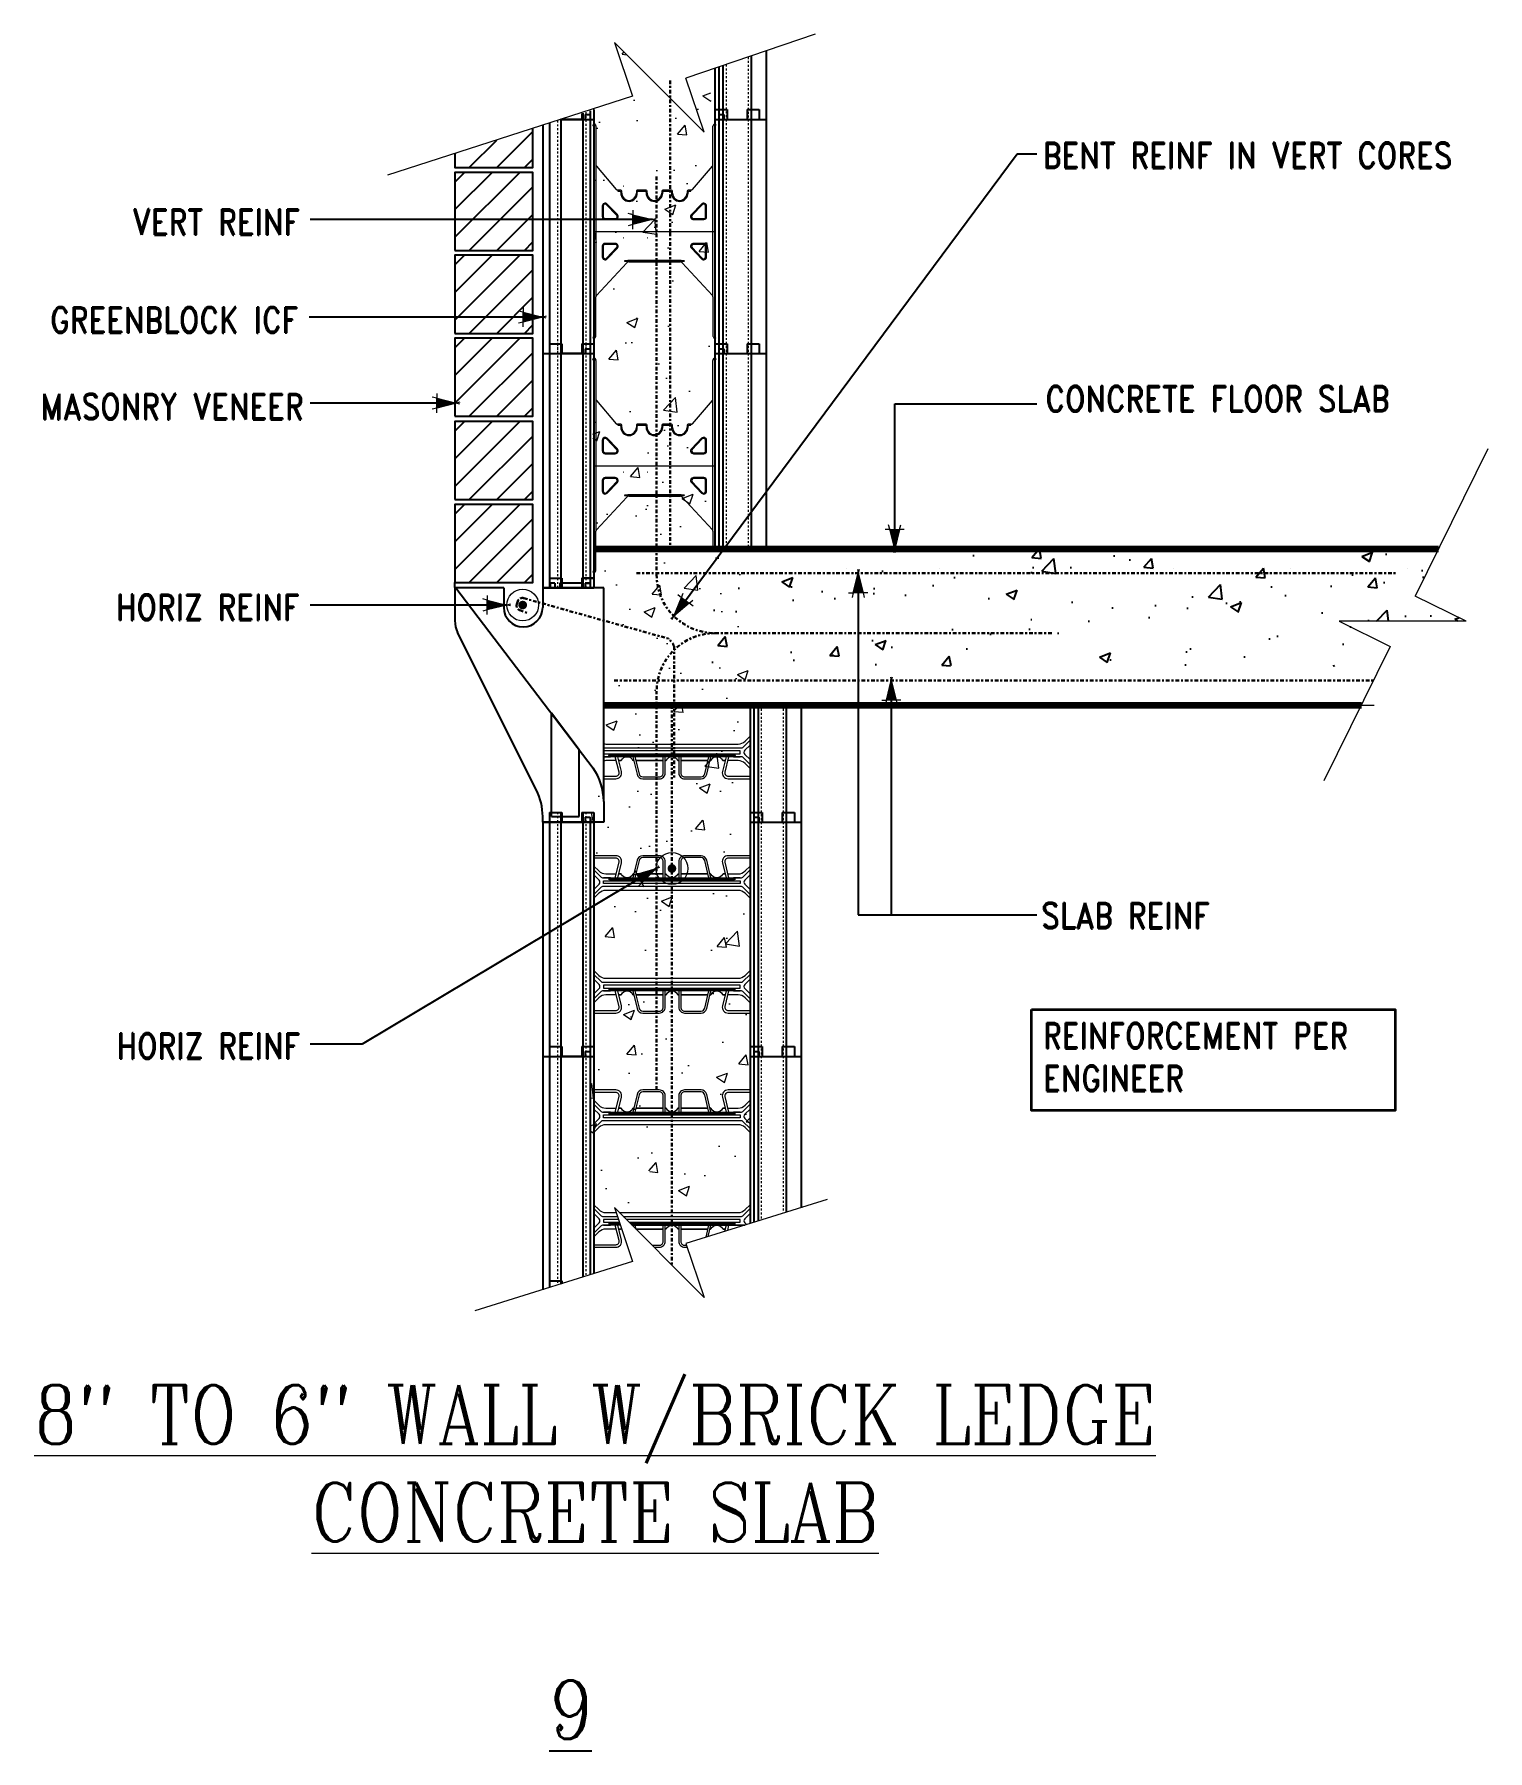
# Model space of a CAD drawing. Header units: inches. Extents: x -55.2 to 19.3, y 127.7 to 215.6.
import ezdxf

# ---------------------------------------------------------------- set-up
doc = ezdxf.new("R2010")
doc.units = ezdxf.units.IN
doc.header["$MEASUREMENT"] = 0
for name, pattern in [('CENTER', [2, 1.25, -0.25, 0.25, -0.25]), ('DASHED2', [0.375, 0.25, -0.125]), ('HIDDEN', [0.375, 0.25, -0.125]), ('HIDDEN2', [0.1875, 0.125, -0.0625])]:
    doc.linetypes.add(name, pattern=pattern)
doc.layers.get('Defpoints').update_dxf_attribs({"color": 252})
for name, color, linetype, lineweight in [('A2 Hatch', 8, 'Continuous', 9), ('A4 medium', 7, 'Continuous', 35), ('DETAILS', 7, 'Continuous', 13), ('DIM', 3, 'Continuous', 13), ('GRADE', 5, 'Continuous', 100), ('REBAR', 2, 'CENTER', 30)]:
    doc.layers.add(name, color=color, linetype=linetype, lineweight=lineweight)
doc.styles.add('ARCTEXT', font='arctext.shx', dxfattribs={"width": 0.85})
doc.styles.add('RomanC', font='romanc.shx', dxfattribs={"width": 0.85, "height": 5})
doc.styles.add('ROMAND', font='romand.shx', dxfattribs={"width": 0.85})
doc.dimstyles.new('ARCTEXT1-4', dxfattribs={"dimtxt": 4, "dimasz": 2, "dimexe": 2, "dimexo": 2, "dimgap": 2, "dimtad": 1, "dimdec": 4, "dimzin": 3, "dimdsep": 46, "dimlunit": 4, "dimtxsty": 'ARCTEXT', "dimblk": 'ARCHTICK', "dimcen": 2, "dimaunit": 1, "dimadec": 0, "dimazin": 0, "dimtfac": 1, "dimtdec": 4, "dimtmove": 2, "dimatfit": 3, "dimldrblk": 'arrow', "dimfxl": 1, "dimtolj": 1, "dimtzin": 0, "dimarcsym": 0})

msp = doc.modelspace()

# ---------------------------------------------------------------- texts
at = {"layer": 'Defpoints', "insert": (-27.681, 131.305), "char_height": 3, "width": 90.08, "attachment_point": 2, "style": 'RomanC'}
msp.add_mtext('{\\L9\\P}\\P            ', dxfattribs=at)
at = {"layer": 'DIM', "color": 3, "char_height": 1.3125, "style": 'ROMAND'}
for s, insert, width, attachment_point in [('BENT REINF IN VERT CORES', (-3.479, 210.09), 22.68955, 1), ('VERT REINF ', (-41.539, 206.676), 22.68955, 3), ('GREENBLOCK ICF', (-41.634, 201.661), 22.68955, 3), ('MASONRY VENEER ', (-41.364, 197.22), 22.68955, 3), ('CONCRETE FLOOR SLAB', (-3.35, 197.617), 22.68955, 1), ('HORIZ REINF ', (-41.565, 186.94), 22.68955, 3), ('SLAB REINF', (-3.568, 171.144), 22.68955, 1), ('HORIZ REINF ', (-41.535, 164.461), 22.68955, 3), ('REINFORCEMENT PER ENGINEER', (-3.469, 164.992), 22.17809, 1)]:
    msp.add_mtext(s, dxfattribs=dict(at, insert=insert, width=width, attachment_point=attachment_point))
at = {"layer": 'DIM', "insert": (-26.423, 146.426), "char_height": 3, "width": 77.14357, "attachment_point": 2, "style": 'ARCTEXT'}
msp.add_mtext('{\\Fromanc.shx|c0;\\L8" TO 6" WALL W/BRICK LEDGE CONCRETE SLAB}\\P\\P             ', dxfattribs=at)

# ---------------------------------------------------------------- blocks, each defined once
blk = doc.blocks.new('_ArchTick')
at = {"color": 0, "linetype": 'ByBlock', "const_width": 0.15}
blk.add_lwpolyline([(-0.5, -0.5), (0.5, 0.5)], dxfattribs=at)
blk = doc.blocks.new('arrow')
at = {"layer": 'DIM'}
blk.add_hatch(color=253, dxfattribs=at).paths.add_polyline_path([(-2, 0.5), (-2, -0.5), (0, 0)])
at = {"layer": 'DIM', "lineweight": 9}
for points in [[(-2, 0.98), (-2, 0.5), (-2.47, 0.62)], [(0.37, 0.09), (0, 0)], [(0.37, -0.09), (0, 0)], [(-2, -0.98), (-2, -0.5), (-2.47, -0.62)]]:
    blk.add_lwpolyline(points, dxfattribs=at)
at = {"layer": 'DIM', "lineweight": 15}
blk.add_lwpolyline([(0, 0), (-2, -0.5), (-2, 0.5), (0, 0)], dxfattribs=at)

# ---------------------------------------------------------------- hatches: boundary and pattern name
at = {"ltscale": 0.15}
h = msp.add_hatch(dxfattribs=at)
h.set_pattern_fill('ANSI31', color=256, scale=8, style=0)
h.set_pattern_definition([(45, (-3315.1761, 548.3022), (-0.70710678, 0.70710678), [])])
h.paths.add_polyline_path([(-33.611, 204.563), (-29.611, 204.563), (-29.611, 208.563), (-33.611, 208.563)])
h = msp.add_hatch(dxfattribs=at)
h.set_pattern_fill('ANSI31', color=256, scale=8, style=0)
h.set_pattern_definition([(45, (-3315.1761, 544.0522), (-0.70710678, 0.70710678), [])])
h.paths.add_polyline_path([(-33.611, 200.313), (-29.611, 200.313), (-29.611, 204.313), (-33.611, 204.313)])
h = msp.add_hatch(dxfattribs=at)
h.set_pattern_fill('ANSI31', color=256, scale=8, style=0)
h.set_pattern_definition([(45, (-3315.1761, 539.8022), (-0.70710678, 0.70710678), [])])
h.paths.add_polyline_path([(-33.611, 196.063), (-29.611, 196.063), (-29.611, 200.063), (-33.611, 200.063)])
h = msp.add_hatch(dxfattribs=at)
h.set_pattern_fill('ANSI31', color=256, scale=8, style=0)
h.set_pattern_definition([(45, (-3315.1761, 535.5328), (-0.70710678, 0.70710678), [])])
h.paths.add_polyline_path([(-33.611, 191.794), (-29.611, 191.794), (-29.611, 195.794), (-33.611, 195.794)])
h = msp.add_hatch(dxfattribs=at)
h.set_pattern_fill('ANSI31', color=256, scale=8, style=0)
h.set_pattern_definition([(45, (-3315.1761, 531.2828), (-0.70710678, 0.70710678), [])])
h.paths.add_polyline_path([(-33.611, 187.544), (-29.611, 187.544), (-29.611, 191.544), (-33.611, 191.544)])
h = msp.add_hatch(dxfattribs=at)
h.set_pattern_fill('AR-CONC', color=256, scale=0.8, style=0)
h.set_pattern_definition([(50, (-3790.0275, 881.2024), (5.7380815, -0.502017), [0.6, -6.6]), (355, (-3790.0275, 881.2024), (-1.110011, 6.017537), [0.48, -5.28]), (100.45145, (-3789.5494, 881.1605), (4.628071, 5.51552), [0.5099215, -5.609137]), (46.1842, (-3790.0275, 882.8024), (8.537928, -1.324152), [0.9, -9.9]), (96.63564, (-3789.316, 882.692), (7.477296, 7.792949), [0.764882, -8.413704]), (351.1842, (-3790.0275, 882.802), (7.477296, 7.792949), [0.72, -7.92]), (21, (-3789.2275, 882.4024), (4.7752564, -3.220951), [0.6, -6.6]), (326, (-3789.2275, 882.4024), (1.946523, 5.8012), [0.48, -5.28]), (71.45144, (-3788.8296, 882.134), (6.721779, 2.580249), [0.5099215, -5.609137]), (37.5, (-3790.0275, 881.2024), (0.0972788, 2.6631508), [0, -5.216, 0, -5.36, 0, -5.3]), (7.5, (-3790.0275, 881.2024), (2.1045563, 3.1552937), [0, -3.056, 0, -5.096, 0, -2.02]), (327.5, (-3791.8115, 881.2024), (4.2705795, -0.180439), [0, -2, 0, -6.24, 0, -8.28]), (317.5, (-3792.6115, 881.2024), (4.6654894, 0.80084), [0, -2.6, 0, -4.144, 0, -5.88])])
h.paths.add_polyline_path([(-20.785, 189.274), (16.792, 189.274), (15.597, 186.854), (18.21, 185.564), (11.71, 185.564), (14.324, 184.274), (13.831, 183.274), (-20.785, 183.274)])
at = {"layer": 'A2 Hatch', "ltscale": 0.15}
h = msp.add_hatch(dxfattribs=at)
h.set_pattern_fill('AR-CONC', color=256, scale=0.8, style=0)
h.set_pattern_definition([(50, (-3108.3554, 628.536), (5.7380815, -0.502017), [0.6, -6.6]), (355, (-3108.3554, 628.536), (-1.110011, 6.017537), [0.48, -5.28]), (100.45145, (-3107.877, 628.494), (4.628071, 5.51552), [0.509922, -5.609137]), (46.1842, (-3108.3554, 630.136), (8.537928, -1.324152), [0.9, -9.9]), (96.63564, (-3107.644, 630.026), (7.477296, 7.792949), [0.764882, -8.413704]), (351.1842, (-3108.3554, 630.136), (7.477296, 7.79295), [0.72, -7.92]), (21, (-3107.5554, 629.736), (4.7752564, -3.220951), [0.6, -6.6]), (326, (-3107.5554, 629.736), (1.946523, 5.8012), [0.48, -5.28]), (71.45144, (-3107.1575, 629.4676), (6.721779, 2.580249), [0.509922, -5.609137]), (37.5, (-3108.3554, 628.536), (0.0972788, 2.6631508), [0, -5.216, 0, -5.36, 0, -5.3]), (7.5, (-3108.3554, 628.536), (2.1045563, 3.1552937), [0, -3.056, 0, -5.096, 0, -2.02]), (327.5, (-3110.1394, 628.536), (4.2705795, -0.180439), [0, -2, 0, -6.24, 0, -8.28]), (317.5, (-3110.9394, 628.536), (4.6654894, 0.80084), [0, -2.6, 0, -4.144, 0, -5.88])])
h.paths.add_polyline_path([(-24.5, 212.449), (-26.486, 211.776), (-26.686, 154.76), (-23.816, 155.733), (-24.752, 158.493), (-20.156, 153.897), (-21.092, 156.657), (-18.486, 157.541), (-18.49, 190.123), (-20.49, 190.123), (-20.49, 213.809), (-21.776, 213.373), (-20.84, 210.613), (-25.436, 215.209)])
h = msp.add_hatch(color=256, dxfattribs=at)
edge = h.paths.add_edge_path()
edge.add_arc((-30.135, 186.395), 0.224, 0, 360)
h = msp.add_hatch(color=256, dxfattribs=at)
edge = h.paths.add_edge_path()
edge.add_arc((-22.486, 172.899), 0.224, 0, 360)

# ---------------------------------------------------------------- linework, layer by layer
at = {"color": 1}
for p, q in [((-17.661, 214.781), (-17.661, 211.274)), ((-20.286, 213.891), (-20.286, 211.274)), ((-20.086, 213.959), (-20.086, 211.274)), ((-19.871, 214.032), (-19.871, 211.274)), ((-18.426, 214.522), (-18.426, 211.274)), ((-28.761, 211.088), (-28.761, 199.274)), ((-27.061, 211.276), (-28.186, 211.276)), ((-28.186, 211.274), (-28.186, 199.274)), ((-28.181, 211.276), (-26.936, 211.276)), ((-28.181, 211.276), (-26.486, 211.276)), ((-28.136, 211.29), (-28.136, 211.276)), ((-27.111, 211.576), (-27.111, 211.276)), ((-27.061, 211.593), (-27.061, 199.274)), ((-26.936, 211.526), (-26.936, 211.276)), ((-26.936, 211.526), (-26.686, 211.526)), ((-26.686, 211.72), (-26.686, 199.274)), ((-26.686, 211.276), (-26.486, 211.276)), ((-26.527, 211.774), (-26.486, 211.774)), ((-26.523, 211.776), (-26.486, 211.776)), ((-26.486, 211.776), (-26.486, 211.276)), ((-26.486, 211.276), (-26.486, 199.274)), ((-20.286, 211.774), (-20.286, 199.274)), ((-20.286, 211.774), (-19.661, 211.774)), ((-20.286, 211.774), (-19.661, 211.774)), ((-20.286, 211.774), (-20.286, 211.274)), ((-20.286, 211.274), (-20.086, 211.274)), ((-20.286, 211.274), (-20.086, 211.274)), ((-20.286, 211.274), (-17.661, 211.274)), ((-20.086, 211.524), (-20.086, 199.274)), ((-20.086, 211.524), (-19.836, 211.524)), ((-20.086, 211.524), (-19.836, 211.524)), ((-19.871, 211.274), (-17.661, 211.274)), ((-19.871, 211.274), (-19.871, 199.274)), ((-19.871, 211.274), (-17.661, 211.274)), ((-19.836, 211.524), (-19.836, 211.274)), ((-19.836, 211.524), (-19.836, 211.274)), ((-19.661, 211.774), (-19.661, 211.274)), ((-19.661, 211.774), (-19.661, 211.274)), ((-18.636, 211.774), (-18.636, 211.274)), ((-18.636, 211.774), (-18.011, 211.774)), ((-18.636, 211.774), (-18.636, 211.274)), ((-18.636, 211.774), (-18.011, 211.774)), ((-18.426, 211.274), (-18.426, 199.274)), ((-18.011, 211.774), (-18.011, 211.274)), ((-18.011, 211.774), (-18.011, 211.274)), ((-17.661, 211.274), (-17.661, 199.274)), ((-29.111, 210.976), (-29.111, 199.274)), ((-28.761, 199.774), (-28.136, 199.774)), ((-28.761, 199.774), (-28.761, 187.274)), ((-28.186, 199.774), (-28.186, 187.274)), ((-28.136, 199.774), (-28.136, 199.274)), ((-27.111, 199.774), (-27.111, 199.274)), ((-27.111, 199.774), (-26.486, 199.774)), ((-27.061, 199.774), (-27.061, 187.274)), ((-26.486, 199.774), (-26.486, 187.274)), ((-26.486, 199.774), (-26.486, 199.274)), ((-20.286, 199.774), (-20.286, 189.274)), ((-20.286, 199.774), (-19.661, 199.774)), ((-20.286, 199.774), (-20.286, 199.274)), ((-19.661, 199.774), (-19.661, 199.274)), ((-18.636, 199.774), (-18.636, 199.274)), ((-18.636, 199.774), (-18.011, 199.774)), ((-18.011, 199.774), (-18.011, 199.274)), ((-29.111, 199.274), (-29.111, 187.274)), ((-29.111, 199.274), (-26.936, 199.274)), ((-29.111, 199.274), (-26.486, 199.274)), ((-27.061, 199.274), (-28.186, 199.274)), ((-26.936, 199.524), (-26.936, 199.274)), ((-26.936, 199.524), (-26.686, 199.524)), ((-26.686, 199.524), (-26.686, 187.274)), ((-26.686, 199.274), (-26.486, 199.274)), ((-20.286, 199.274), (-20.086, 199.274)), ((-20.286, 199.274), (-17.661, 199.274)), ((-20.086, 199.524), (-20.086, 189.274)), ((-20.086, 199.524), (-19.836, 199.524)), ((-19.871, 199.274), (-17.661, 199.274)), ((-19.871, 199.274), (-19.871, 189.274)), ((-19.836, 199.524), (-19.836, 199.274)), ((-18.426, 199.274), (-18.426, 189.274)), ((-17.661, 199.274), (-17.661, 189.274)), ((-20.491, 189.274), (-17.866, 189.274)), ((-28.761, 187.774), (-28.136, 187.774)), ((-28.761, 187.774), (-28.136, 187.774)), ((-28.761, 187.774), (-28.136, 187.774)), ((-28.761, 187.774), (-28.136, 187.774)), ((-28.761, 187.774), (-28.136, 187.774)), ((-28.761, 187.774), (-28.136, 187.774)), ((-28.736, 187.524), (-28.736, 187.274)), ((-28.486, 187.524), (-28.736, 187.524)), ((-28.736, 187.524), (-28.736, 187.274)), ((-28.486, 187.524), (-28.736, 187.524)), ((-28.736, 187.524), (-28.736, 187.274)), ((-28.486, 187.524), (-28.736, 187.524)), ((-28.736, 187.524), (-28.736, 187.274)), ((-28.486, 187.524), (-28.736, 187.524)), ((-28.486, 187.524), (-28.486, 187.274)), ((-28.486, 187.524), (-28.486, 187.274)), ((-28.486, 187.524), (-28.486, 187.274)), ((-28.486, 187.524), (-28.486, 187.274)), ((-27.111, 187.524), (-28.236, 187.524)), ((-28.236, 187.524), (-28.236, 187.274)), ((-27.111, 187.524), (-28.236, 187.524)), ((-28.236, 187.524), (-28.236, 187.274)), ((-27.111, 187.524), (-28.236, 187.524)), ((-28.236, 187.524), (-28.236, 187.274)), ((-27.111, 187.524), (-28.236, 187.524)), ((-28.236, 187.524), (-28.236, 187.274)), ((-28.136, 187.774), (-28.136, 187.274)), ((-28.136, 187.774), (-28.136, 187.274)), ((-28.136, 187.774), (-28.136, 187.274)), ((-28.136, 187.774), (-28.136, 187.274)), ((-28.136, 187.774), (-28.136, 187.274)), ((-28.136, 187.774), (-28.136, 187.274)), ((-27.111, 187.774), (-27.111, 187.274)), ((-26.486, 187.774), (-27.111, 187.774)), ((-27.111, 187.774), (-27.111, 187.274)), ((-27.111, 187.774), (-26.486, 187.774)), ((-27.111, 187.774), (-27.111, 187.274)), ((-27.111, 187.774), (-26.486, 187.774)), ((-27.111, 187.774), (-27.111, 187.274)), ((-27.111, 187.774), (-26.486, 187.774)), ((-27.111, 187.774), (-27.111, 187.274)), ((-27.111, 187.774), (-26.486, 187.774)), ((-27.111, 187.774), (-27.111, 187.274)), ((-26.486, 187.774), (-27.111, 187.774)), ((-27.111, 187.774), (-27.111, 187.274)), ((-27.111, 187.774), (-26.486, 187.774)), ((-27.111, 187.774), (-27.111, 187.274)), ((-27.111, 187.774), (-26.486, 187.774)), ((-27.111, 187.774), (-27.111, 187.274)), ((-26.486, 187.774), (-27.111, 187.774)), ((-27.111, 187.774), (-27.111, 187.274)), ((-26.486, 187.774), (-27.111, 187.774)), ((-26.936, 187.524), (-26.936, 187.274)), ((-26.686, 187.524), (-26.936, 187.524)), ((-26.936, 187.524), (-26.936, 187.274)), ((-26.936, 187.524), (-26.686, 187.524)), ((-26.936, 187.524), (-26.936, 187.274)), ((-26.936, 187.524), (-26.686, 187.524)), ((-26.936, 187.524), (-26.936, 187.274)), ((-26.936, 187.524), (-26.686, 187.524)), ((-26.936, 187.524), (-26.936, 187.274)), ((-26.936, 187.524), (-26.686, 187.524)), ((-26.936, 187.524), (-26.936, 187.274)), ((-26.686, 187.524), (-26.936, 187.524)), ((-26.936, 187.524), (-26.936, 187.274)), ((-26.936, 187.524), (-26.686, 187.524)), ((-26.936, 187.524), (-26.936, 187.274)), ((-26.936, 187.524), (-26.686, 187.524)), ((-26.936, 187.524), (-26.936, 187.274)), ((-26.686, 187.524), (-26.936, 187.524)), ((-26.936, 187.524), (-26.936, 187.274)), ((-26.686, 187.524), (-26.936, 187.524)), ((-26.686, 187.524), (-26.686, 187.274)), ((-26.686, 187.524), (-26.686, 187.274)), ((-26.686, 187.524), (-26.686, 187.274)), ((-26.686, 187.524), (-26.686, 187.274)), ((-26.486, 187.774), (-26.486, 187.274)), ((-26.486, 187.774), (-26.486, 187.274)), ((-26.486, 187.774), (-26.486, 187.274)), ((-26.486, 187.774), (-26.486, 187.274)), ((-26.486, 187.774), (-26.486, 187.274)), ((-26.486, 187.774), (-26.486, 187.274)), ((-26.486, 187.774), (-26.486, 187.274)), ((-26.486, 187.774), (-26.486, 187.274)), ((-26.486, 187.774), (-26.486, 187.274)), ((-26.486, 187.774), (-26.486, 187.274)), ((-26.486, 187.774), (-26.486, 187.274)), ((-26.486, 187.774), (-26.486, 187.274)), ((-33.611, 187.274), (-33.611, 185.596)), ((-31.111, 187.274), (-33.611, 187.274)), ((-33.556, 187.274), (-26.522, 178.046)), ((-31.111, 187.274), (-31.111, 186.274)), ((-29.111, 187.274), (-26.486, 187.274)), ((-25.986, 187.274), (-29.111, 187.274)), ((-29.111, 187.274), (-29.111, 186.274)), ((-29.111, 187.274), (-26.486, 187.274)), ((-29.111, 187.274), (-26.486, 187.274)), ((-29.111, 187.274), (-26.936, 187.274)), ((-29.111, 187.274), (-26.936, 187.274)), ((-29.111, 187.274), (-26.486, 187.274)), ((-29.111, 187.274), (-26.486, 187.274)), ((-29.111, 187.274), (-26.936, 187.274)), ((-29.111, 187.274), (-26.486, 187.274)), ((-29.111, 187.274), (-26.936, 187.274)), ((-27.061, 187.274), (-28.186, 187.274)), ((-27.061, 187.274), (-28.186, 187.274)), ((-27.061, 187.274), (-28.186, 187.274)), ((-27.061, 187.274), (-28.186, 187.274)), ((-27.061, 187.274), (-28.186, 187.274)), ((-27.061, 187.274), (-28.186, 187.274)), ((-26.686, 187.274), (-26.486, 187.274)), ((-26.686, 187.274), (-26.486, 187.274)), ((-26.686, 187.274), (-26.486, 187.274)), ((-26.686, 187.274), (-26.486, 187.274)), ((-26.686, 187.274), (-26.486, 187.274)), ((-26.686, 187.274), (-26.486, 187.274)), ((-25.986, 176.335), (-25.986, 187.274)), ((-29.43, 176.909), (-33.479, 184.981)), ((-18.486, 181.274), (-18.486, 175.274)), ((-18.286, 181.274), (-18.286, 175.274)), ((-18.071, 181.274), (-18.071, 175.274)), ((-16.626, 181.274), (-16.626, 175.274)), ((-15.861, 181.274), (-15.861, 175.274)), ((-28.661, 175.564), (-28.661, 180.853)), ((-27.236, 178.983), (-28.661, 180.853)), ((-27.236, 175.564), (-27.236, 178.983)), ((-25.986, 176.335), (-25.986, 175.274)), ((-29.111, 175.274), (-29.111, 175.564)), ((-29.111, 175.274), (-26.486, 175.274)), ((-29.111, 175.274), (-29.111, 163.274)), ((-29.111, 175.274), (-26.936, 175.274)), ((-25.986, 175.274), (-29.111, 175.274)), ((-28.761, 175.774), (-28.136, 175.774)), ((-28.761, 175.774), (-28.761, 163.274)), ((-28.661, 175.564), (-27.236, 175.564)), ((-28.186, 175.774), (-28.186, 163.274)), ((-27.061, 175.274), (-28.186, 175.274)), ((-28.136, 175.774), (-28.136, 175.274)), ((-27.111, 175.774), (-27.111, 175.274)), ((-27.111, 175.774), (-26.486, 175.774)), ((-27.061, 175.774), (-27.061, 163.274)), ((-26.936, 175.524), (-26.936, 175.274)), ((-26.936, 175.524), (-26.686, 175.524)), ((-26.686, 175.524), (-26.686, 163.274)), ((-26.686, 175.274), (-26.486, 175.274)), ((-26.486, 175.774), (-26.486, 163.274)), ((-18.486, 175.774), (-18.486, 163.274)), ((-18.486, 175.774), (-17.861, 175.774)), ((-18.486, 175.274), (-15.861, 175.274)), ((-18.486, 175.274), (-18.286, 175.274)), ((-18.286, 175.524), (-18.286, 163.274)), ((-18.286, 175.524), (-18.036, 175.524)), ((-18.071, 175.274), (-15.861, 175.274)), ((-18.071, 175.274), (-18.071, 163.274)), ((-18.036, 175.524), (-18.036, 175.274)), ((-17.861, 175.774), (-17.861, 175.274)), ((-16.836, 175.774), (-16.836, 175.274)), ((-16.836, 175.774), (-16.211, 175.774)), ((-16.626, 175.274), (-16.626, 163.274)), ((-16.211, 175.774), (-16.211, 175.274)), ((-15.861, 175.274), (-15.861, 163.274)), ((-28.761, 163.774), (-28.136, 163.774)), ((-28.761, 163.774), (-28.761, 151.431)), ((-28.186, 163.774), (-28.186, 151.611)), ((-28.136, 163.774), (-28.136, 163.274)), ((-27.111, 163.774), (-27.111, 163.274)), ((-27.111, 163.774), (-26.486, 163.774)), ((-27.061, 163.774), (-27.061, 151.963)), ((-26.486, 163.774), (-26.486, 152.143)), ((-18.486, 163.774), (-18.486, 154.708)), ((-18.486, 163.774), (-17.861, 163.774)), ((-17.861, 163.774), (-17.861, 163.274)), ((-16.836, 163.774), (-16.836, 163.274)), ((-16.836, 163.774), (-16.211, 163.774)), ((-16.211, 163.774), (-16.211, 163.274)), ((-29.111, 163.274), (-26.486, 163.274)), ((-29.111, 163.274), (-29.111, 151.322)), ((-29.111, 163.274), (-26.936, 163.274)), ((-27.061, 163.274), (-28.186, 163.274)), ((-26.936, 163.524), (-26.936, 163.274)), ((-26.936, 163.524), (-26.686, 163.524)), ((-26.686, 163.524), (-26.686, 152.081)), ((-26.686, 163.274), (-26.486, 163.274)), ((-18.486, 163.274), (-15.861, 163.274)), ((-18.486, 163.274), (-18.286, 163.274)), ((-18.286, 163.524), (-18.286, 154.77)), ((-18.286, 163.524), (-18.036, 163.524)), ((-18.071, 163.274), (-15.861, 163.274)), ((-18.071, 163.274), (-18.071, 154.837)), ((-18.036, 163.524), (-18.036, 163.274)), ((-16.626, 163.274), (-16.626, 155.284)), ((-15.861, 163.274), (-15.861, 155.522)), ((-28.761, 151.774), (-28.136, 151.774)), ((-28.136, 151.774), (-28.136, 151.627))]:
    msp.add_line(p, q, dxfattribs=at)
at = {"color": 1, "linetype": 'HIDDEN', "ltscale": 0.02}
for p, q in [((-28.136, 211.29), (-28.136, 211.276)), ((-27.111, 211.576), (-27.111, 211.276)), ((-26.523, 211.776), (-26.486, 211.776)), ((-20.286, 211.774), (-19.661, 211.774)), ((-20.086, 211.524), (-20.086, 211.274)), ((-20.086, 211.524), (-19.836, 211.524)), ((-19.836, 211.524), (-19.836, 211.274)), ((-19.661, 211.774), (-19.661, 211.274)), ((-18.636, 211.774), (-18.636, 211.274)), ((-18.636, 211.774), (-18.011, 211.774)), ((-18.011, 211.774), (-18.011, 211.274)), ((-28.761, 199.774), (-28.136, 199.774)), ((-28.761, 199.774), (-28.761, 199.274)), ((-28.136, 199.774), (-28.136, 199.274)), ((-27.111, 199.774), (-27.111, 199.274)), ((-27.111, 199.774), (-26.486, 199.774)), ((-20.286, 199.774), (-19.661, 199.774)), ((-19.661, 199.774), (-19.661, 199.274)), ((-18.636, 199.774), (-18.636, 199.274)), ((-18.636, 199.774), (-18.011, 199.774)), ((-18.011, 199.774), (-18.011, 199.274)), ((-20.086, 199.524), (-20.086, 199.274)), ((-20.086, 199.524), (-19.836, 199.524)), ((-19.836, 199.524), (-19.836, 199.274)), ((-28.761, 187.774), (-28.136, 187.774)), ((-28.761, 187.774), (-28.761, 187.274)), ((-28.761, 187.774), (-28.136, 187.774)), ((-28.761, 187.774), (-28.761, 187.274)), ((-28.761, 187.774), (-28.136, 187.774)), ((-28.761, 187.774), (-28.136, 187.774)), ((-28.761, 187.774), (-28.761, 187.274)), ((-28.761, 187.774), (-28.136, 187.774)), ((-28.761, 187.774), (-28.136, 187.774)), ((-28.761, 187.774), (-28.761, 187.274)), ((-28.761, 187.774), (-28.136, 187.774)), ((-28.761, 187.774), (-28.761, 187.274)), ((-28.761, 187.774), (-28.136, 187.774)), ((-28.761, 187.774), (-28.136, 187.774)), ((-28.761, 187.774), (-28.761, 187.274)), ((-28.761, 187.774), (-28.136, 187.774)), ((-28.761, 187.774), (-28.761, 187.274)), ((-28.761, 187.774), (-28.136, 187.774)), ((-28.761, 187.774), (-28.761, 187.274)), ((-28.136, 187.774), (-28.136, 187.274)), ((-28.136, 187.774), (-28.136, 187.274)), ((-28.136, 187.774), (-28.136, 187.274)), ((-28.136, 187.774), (-28.136, 187.274)), ((-28.136, 187.774), (-28.136, 187.274)), ((-28.136, 187.774), (-28.136, 187.274)), ((-28.136, 187.774), (-28.136, 187.274)), ((-28.136, 187.774), (-28.136, 187.274)), ((-28.136, 187.774), (-28.136, 187.274)), ((-28.136, 187.774), (-28.136, 187.274)), ((-28.136, 187.774), (-28.136, 187.274)), ((-27.111, 187.774), (-27.111, 187.274)), ((-27.111, 187.774), (-26.486, 187.774)), ((-27.111, 187.774), (-27.111, 187.274)), ((-27.111, 187.774), (-26.486, 187.774)), ((-27.111, 187.774), (-27.111, 187.274)), ((-27.111, 187.774), (-26.486, 187.774)), ((-27.111, 187.774), (-27.111, 187.274)), ((-27.111, 187.774), (-26.486, 187.774)), ((-27.111, 187.774), (-27.111, 187.274)), ((-27.111, 187.774), (-26.486, 187.774)), ((-27.111, 187.774), (-27.111, 187.274)), ((-27.111, 187.774), (-26.486, 187.774)), ((-27.111, 187.774), (-27.111, 187.274)), ((-27.111, 187.774), (-26.486, 187.774)), ((-27.111, 187.774), (-27.111, 187.274)), ((-27.111, 187.774), (-26.486, 187.774)), ((-27.111, 187.774), (-27.111, 187.274)), ((-27.111, 187.774), (-26.486, 187.774)), ((-27.111, 187.774), (-27.111, 187.274)), ((-27.111, 187.774), (-26.486, 187.774)), ((-27.111, 187.774), (-27.111, 187.274)), ((-27.111, 187.774), (-26.486, 187.774)), ((-28.761, 175.774), (-28.136, 175.774)), ((-28.136, 175.774), (-28.136, 175.274)), ((-27.111, 175.774), (-27.111, 175.274)), ((-27.111, 175.774), (-26.486, 175.774)), ((-18.486, 175.774), (-17.861, 175.774)), ((-17.861, 175.774), (-17.861, 175.274)), ((-16.836, 175.774), (-16.836, 175.274)), ((-16.836, 175.774), (-16.211, 175.774)), ((-16.211, 175.774), (-16.211, 175.274)), ((-28.761, 163.774), (-28.136, 163.774)), ((-28.136, 163.774), (-28.136, 163.274)), ((-27.111, 163.774), (-27.111, 163.274)), ((-27.111, 163.774), (-26.486, 163.774)), ((-18.486, 163.774), (-17.861, 163.774)), ((-17.861, 163.774), (-17.861, 163.274)), ((-16.836, 163.774), (-16.836, 163.274)), ((-16.836, 163.774), (-16.211, 163.774)), ((-16.211, 163.774), (-16.211, 163.274)), ((-28.761, 151.774), (-28.136, 151.774)), ((-28.136, 151.774), (-28.136, 151.743))]:
    msp.add_line(p, q, dxfattribs=at)
at = {"ltscale": 0.15}
for p, q in [((-28.136, 211.276), (-27.111, 211.276)), ((-32.872, 208.813), (-31.469, 210.216)), ((-31.457, 208.813), (-29.611, 210.659)), ((-33.611, 209.488), (-33.556, 209.543)), ((-30.043, 208.813), (-29.611, 209.245)), ((-28.136, 199.274), (-27.111, 199.274)), ((-33.611, 187.294), (-33.611, 187.544)), ((-28.136, 187.274), (-27.111, 187.274)), ((-28.136, 187.274), (-27.111, 187.274)), ((-28.136, 187.274), (-27.111, 187.274)), ((-28.136, 187.274), (-27.111, 187.274)), ((-28.136, 187.274), (-27.111, 187.274)), ((-28.136, 187.274), (-27.111, 187.274)), ((-28.136, 175.274), (-27.111, 175.274)), ((-28.136, 163.274), (-27.111, 163.274))]:
    msp.add_line(p, q, dxfattribs=at)
msp.add_lwpolyline([(-33.611, 209.525), (-33.611, 208.813), (-29.611, 208.813), (-29.611, 210.815)], dxfattribs=at)
for points in [[(-33.611, 204.563), (-29.611, 204.563), (-29.611, 208.563), (-33.611, 208.563)], [(-33.611, 200.313), (-29.611, 200.313), (-29.611, 204.313), (-33.611, 204.313)], [(-33.611, 196.063), (-29.611, 196.063), (-29.611, 200.063), (-33.611, 200.063)], [(-33.611, 191.794), (-29.611, 191.794), (-29.611, 195.794), (-33.611, 195.794)], [(-33.611, 187.544), (-29.611, 187.544), (-29.611, 191.544), (-33.611, 191.544)]]:
    msp.add_lwpolyline(points, close=True, dxfattribs=at)
at = {"color": 1}
for centre, radius, start, end in [((-32.111, 185.596), 1.5, 180, 204.22775), ((-30.111, 186.274), 1, 180, 0), ((-28.986, 176.335), 3, 360, 34.77783), ((-32.111, 175.564), 3, 0, 26.64228)]:
    msp.add_arc(centre, radius, start, end, dxfattribs=at)
at = {"layer": 'A2 Hatch', "linetype": 'DASHED2', "ltscale": 0.15}
for p, q in [((-19.711, 214.086), (-19.711, 211.274)), ((-18.586, 214.467), (-18.586, 211.274)), ((-28.346, 211.222), (-28.346, 199.274)), ((-26.901, 211.647), (-26.901, 199.274)), ((-19.711, 211.274), (-19.711, 199.274)), ((-18.586, 211.274), (-18.586, 199.274)), ((-28.346, 199.774), (-28.346, 187.274)), ((-26.901, 199.774), (-26.901, 187.274)), ((-19.711, 199.274), (-19.711, 189.274)), ((-18.586, 199.274), (-18.586, 189.274)), ((-17.911, 181.274), (-17.911, 175.274)), ((-16.786, 181.274), (-16.786, 175.274)), ((-28.346, 175.774), (-28.346, 163.274)), ((-26.901, 175.774), (-26.901, 163.274)), ((-17.911, 175.274), (-17.911, 163.274)), ((-16.786, 175.274), (-16.786, 163.274)), ((-28.346, 163.774), (-28.346, 151.561)), ((-26.901, 163.774), (-26.901, 152.013)), ((-17.911, 163.274), (-17.911, 154.886)), ((-16.786, 163.274), (-16.786, 155.235))]:
    msp.add_line(p, q, dxfattribs=at)
at = {"layer": 'A2 Hatch', "ltscale": 0.15}
msp.add_line((-18.486, 181.274), (13.502, 181.274), dxfattribs=at)
at = {"layer": 'A2 Hatch', "linetype": 'HIDDEN2', "ltscale": 0.15}
for p, q in [((-28.761, 175.774), (-28.761, 175.274)), ((-28.136, 175.774), (-28.761, 175.774)), ((-28.136, 175.774), (-28.136, 175.274)), ((-27.111, 175.774), (-27.111, 175.274)), ((-26.486, 175.774), (-27.111, 175.774)), ((-26.486, 175.774), (-26.486, 175.274))]:
    msp.add_line(p, q, dxfattribs=at)
at = {"layer": 'A2 Hatch', "ltscale": 0.15}
for centre in [(-30.135, 186.395), (-22.486, 172.899)]:
    msp.add_circle(centre, 0.816, dxfattribs=at)
at = {"layer": 'A4 medium', "ltscale": 0.15}
for p, q in [((-13.535, 188.274), (-13.535, 188.274)), ((-8.785, 188.274), (-8.785, 188.274)), ((3.215, 188.274), (3.215, 188.274)), ((9.215, 188.274), (9.215, 188.274)), ((15.215, 188.274), (15.215, 188.274))]:
    msp.add_line(p, q, dxfattribs=at)
msp.add_lwpolyline([(-4.067, 165.677), (14.574, 165.677), (14.574, 160.495), (-4.067, 160.495)], close=True, dxfattribs=at)
at = {"layer": 'DETAILS', "color": 6, "lineweight": 20}
for p, q in [((-26.539, 211.002), (-26.452, 211.052)), ((-26.452, 211.052), (-26.393, 210.95)), ((-20.38, 210.949), (-20.32, 211.051)), ((-20.32, 211.051), (-20.234, 211.001)), ((-26.493, 210.923), (-26.539, 211.002)), ((-26.486, 210.862), (-26.486, 210.898)), ((-26.486, 210.862), (-26.486, 200.202)), ((-26.386, 210.925), (-26.386, 208.946)), ((-20.386, 208.945), (-20.386, 210.924)), ((-20.286, 210.899), (-20.286, 200.202)), ((-20.286, 210.897), (-20.286, 210.861)), ((-20.234, 211.001), (-20.28, 210.922)), ((-26.386, 208.945), (-26.386, 202.183)), ((-26.358, 208.875), (-25.341, 207.685)), ((-21.432, 207.685), (-20.414, 208.875)), ((-20.386, 202.183), (-20.386, 208.945)), ((-25.269, 207.654), (-25.261, 207.654)), ((-25.111, 207.654), (-25.269, 207.654)), ((-25.261, 207.654), (-25.261, 207.604)), ((-25.261, 207.604), (-25.161, 207.604)), ((-25.111, 207.554), (-25.111, 207.499)), ((-25.061, 207.499), (-25.061, 207.604)), ((-24.311, 207.604), (-24.311, 207.499)), ((-23.811, 207.654), (-24.261, 207.654)), ((-24.261, 207.499), (-24.261, 207.554)), ((-24.211, 207.604), (-23.861, 207.604)), ((-23.811, 207.554), (-23.811, 207.499)), ((-23.761, 207.499), (-23.761, 207.604)), ((-23.011, 207.604), (-23.011, 207.499)), ((-22.511, 207.654), (-22.961, 207.654)), ((-22.961, 207.499), (-22.961, 207.554)), ((-22.911, 207.604), (-22.561, 207.604)), ((-22.511, 207.554), (-22.511, 207.499)), ((-22.461, 207.499), (-22.461, 207.604)), ((-21.711, 207.604), (-21.711, 207.499)), ((-21.504, 207.654), (-21.661, 207.654)), ((-21.661, 207.499), (-21.661, 207.554)), ((-21.611, 207.604), (-21.511, 207.604)), ((-21.511, 207.604), (-21.511, 207.654)), ((-21.511, 207.654), (-21.504, 207.654)), ((-26.061, 206.835), (-26.061, 206.294)), ((-26.011, 206.835), (-26.011, 206.294)), ((-25.32, 206.364), (-25.839, 206.905)), ((-25.284, 206.398), (-25.803, 206.939)), ((-20.969, 206.939), (-21.489, 206.398)), ((-20.933, 206.905), (-21.453, 206.364)), ((-20.761, 206.294), (-20.761, 206.835)), ((-20.711, 206.294), (-20.711, 206.835)), ((-25.911, 206.194), (-25.392, 206.194)), ((-25.911, 206.144), (-25.392, 206.144)), ((-21.381, 206.194), (-20.861, 206.194)), ((-21.381, 206.144), (-20.861, 206.144)), ((-26.486, 205.524), (-20.286, 205.524)), ((-25.392, 204.924), (-25.911, 204.924)), ((-25.392, 204.874), (-25.911, 204.874)), ((-20.861, 204.924), (-21.381, 204.924)), ((-20.861, 204.874), (-21.381, 204.874)), ((-26.061, 204.774), (-26.061, 204.233)), ((-26.011, 204.774), (-26.011, 204.233)), ((-25.839, 204.164), (-25.32, 204.705)), ((-25.803, 204.129), (-25.284, 204.67)), ((-24.756, 204.044), (-24.913, 204.029)), ((-24.913, 204.009), (-24.756, 203.994)), ((-23.386, 204.044), (-24.756, 204.044)), ((-24.756, 203.994), (-23.386, 203.994)), ((-22.016, 204.044), (-23.386, 204.044)), ((-23.386, 203.994), (-22.016, 203.994)), ((-21.86, 204.029), (-22.016, 204.044)), ((-22.016, 203.994), (-21.86, 204.009)), ((-21.489, 204.67), (-20.969, 204.129)), ((-21.453, 204.705), (-20.933, 204.164)), ((-20.761, 204.233), (-20.761, 204.774)), ((-20.711, 204.233), (-20.711, 204.774)), ((-26.357, 202.254), (-24.805, 203.93)), ((-24.699, 203.974), (-23.386, 203.974)), ((-23.386, 203.974), (-22.073, 203.974)), ((-21.967, 203.93), (-20.416, 202.254)), ((-26.386, 200.175), (-26.386, 202.183)), ((-20.386, 202.183), (-20.386, 200.175)), ((-26.493, 200.177), (-26.539, 200.097)), ((-26.539, 200.097), (-26.452, 200.047)), ((-26.486, 200.238), (-26.486, 200.202)), ((-26.452, 200.047), (-26.393, 200.15)), ((-20.38, 200.15), (-20.32, 200.047)), ((-20.32, 200.047), (-20.234, 200.097)), ((-20.286, 200.202), (-20.286, 200.238)), ((-20.234, 200.097), (-20.28, 200.177)), ((-26.539, 199.001), (-26.452, 199.051)), ((-26.493, 198.922), (-26.539, 199.001)), ((-26.486, 198.899), (-26.486, 188.202)), ((-26.486, 198.861), (-26.486, 198.897)), ((-26.452, 199.051), (-26.393, 198.949)), ((-26.386, 198.924), (-26.386, 196.945)), ((-20.386, 196.945), (-20.386, 198.924)), ((-20.38, 198.949), (-20.32, 199.051)), ((-20.32, 199.051), (-20.234, 199.001)), ((-20.286, 198.899), (-20.286, 189.274)), ((-20.286, 198.897), (-20.286, 198.861)), ((-20.234, 199.001), (-20.28, 198.922)), ((-26.386, 196.945), (-26.386, 190.183)), ((-26.358, 196.875), (-25.341, 195.685)), ((-21.432, 195.685), (-20.414, 196.875)), ((-20.386, 190.183), (-20.386, 196.945)), ((-25.269, 195.654), (-25.261, 195.654)), ((-25.111, 195.654), (-25.269, 195.654)), ((-25.261, 195.654), (-25.261, 195.604)), ((-25.261, 195.604), (-25.161, 195.604)), ((-25.111, 195.554), (-25.111, 195.499)), ((-25.061, 195.499), (-25.061, 195.604)), ((-24.311, 195.604), (-24.311, 195.499)), ((-23.811, 195.654), (-24.261, 195.654)), ((-24.261, 195.499), (-24.261, 195.554)), ((-24.211, 195.604), (-23.861, 195.604)), ((-23.811, 195.554), (-23.811, 195.499)), ((-23.761, 195.499), (-23.761, 195.604)), ((-23.011, 195.604), (-23.011, 195.499)), ((-22.511, 195.654), (-22.961, 195.654)), ((-22.961, 195.499), (-22.961, 195.554)), ((-22.911, 195.604), (-22.561, 195.604)), ((-22.511, 195.554), (-22.511, 195.499)), ((-22.461, 195.499), (-22.461, 195.604)), ((-21.711, 195.604), (-21.711, 195.499)), ((-21.504, 195.654), (-21.661, 195.654)), ((-21.661, 195.499), (-21.661, 195.554)), ((-21.611, 195.604), (-21.511, 195.604)), ((-21.511, 195.604), (-21.511, 195.654)), ((-21.511, 195.654), (-21.504, 195.654)), ((-26.061, 194.835), (-26.061, 194.294)), ((-26.011, 194.835), (-26.011, 194.294)), ((-25.32, 194.364), (-25.839, 194.905)), ((-25.284, 194.398), (-25.803, 194.939)), ((-20.969, 194.939), (-21.489, 194.398)), ((-20.933, 194.905), (-21.453, 194.364)), ((-20.761, 194.294), (-20.761, 194.835)), ((-20.711, 194.294), (-20.711, 194.835)), ((-26.486, 193.524), (-20.286, 193.524)), ((-25.911, 194.194), (-25.392, 194.194)), ((-25.911, 194.144), (-25.392, 194.144)), ((-21.381, 194.194), (-20.861, 194.194)), ((-21.381, 194.144), (-20.861, 194.144)), ((-26.061, 192.774), (-26.061, 192.233)), ((-26.011, 192.774), (-26.011, 192.233)), ((-25.392, 192.924), (-25.911, 192.924)), ((-25.392, 192.874), (-25.911, 192.874)), ((-25.839, 192.164), (-25.32, 192.705)), ((-25.803, 192.129), (-25.284, 192.67)), ((-21.489, 192.67), (-20.969, 192.129)), ((-21.453, 192.705), (-20.933, 192.164)), ((-20.861, 192.924), (-21.381, 192.924)), ((-20.861, 192.874), (-21.381, 192.874)), ((-20.761, 192.233), (-20.761, 192.774)), ((-20.711, 192.233), (-20.711, 192.774)), ((-26.357, 190.254), (-24.805, 191.93)), ((-24.756, 192.044), (-24.913, 192.029)), ((-24.913, 192.009), (-24.756, 191.994)), ((-23.386, 192.044), (-24.756, 192.044)), ((-24.756, 191.994), (-23.386, 191.994)), ((-24.699, 191.974), (-23.386, 191.974)), ((-22.016, 192.044), (-23.386, 192.044)), ((-23.386, 191.994), (-22.016, 191.994)), ((-23.386, 191.974), (-22.073, 191.974)), ((-21.86, 192.029), (-22.016, 192.044)), ((-22.016, 191.994), (-21.86, 192.009)), ((-21.967, 191.93), (-20.416, 190.254)), ((-26.386, 188.175), (-26.386, 190.183)), ((-20.386, 190.183), (-20.386, 189.274)), ((-26.493, 188.177), (-26.539, 188.097)), ((-26.486, 188.238), (-26.486, 188.202)), ((-26.539, 188.097), (-26.452, 188.047)), ((-26.452, 188.047), (-26.393, 188.15))]:
    msp.add_line(p, q, dxfattribs=at)
for points in [[(-24.952, 207.849), (-24.965, 207.849)], [(-24.952, 205.199), (-24.965, 205.199)], [(-24.952, 205.199), (-24.965, 205.199)], [(-23.75, 205.199), (-23.736, 205.199)], [(-24.952, 193.199), (-24.965, 193.199)], [(-23.75, 193.199), (-23.736, 193.199)], [(-22.486, 178.774), (-18.986, 178.774), (-18.986, 178.924), (-22.486, 178.924), (-25.987, 178.924), (-25.987, 178.774)], [(-24.437, 178.424), (-24.455, 178.424)], [(-22.934, 178.424), (-24.334, 178.424)], [(-22.834, 178.424), (-22.816, 178.424)], [(-22.138, 178.424), (-22.156, 178.424)], [(-22.038, 178.424), (-20.638, 178.424)], [(-20.535, 178.424), (-20.517, 178.424)], [(-24.437, 172.624), (-24.455, 172.624)], [(-22.934, 172.624), (-24.334, 172.624)], [(-22.834, 172.624), (-22.816, 172.624)], [(-22.138, 172.624), (-22.156, 172.624)], [(-22.038, 172.624), (-20.638, 172.624)], [(-20.535, 172.624), (-20.517, 172.624)], [(-22.486, 172.274), (-18.986, 172.274), (-18.986, 172.124), (-22.486, 172.124), (-25.987, 172.124), (-25.987, 172.274)], [(-22.486, 166.774), (-18.986, 166.774), (-18.986, 166.924), (-22.486, 166.924), (-25.987, 166.924), (-25.987, 166.774)], [(-24.437, 166.424), (-24.455, 166.424)], [(-22.934, 166.424), (-24.334, 166.424)], [(-22.834, 166.424), (-22.816, 166.424)], [(-22.138, 166.424), (-22.156, 166.424)], [(-22.038, 166.424), (-20.638, 166.424)], [(-20.535, 166.424), (-20.517, 166.424)], [(-22.486, 160.274), (-18.986, 160.274), (-18.986, 160.124), (-22.486, 160.124), (-25.987, 160.124), (-25.987, 160.274)], [(-24.437, 160.624), (-24.455, 160.624)], [(-22.934, 160.624), (-24.334, 160.624)], [(-22.834, 160.624), (-22.816, 160.624)], [(-22.138, 160.624), (-22.156, 160.624)], [(-22.038, 160.624), (-20.638, 160.624)], [(-20.535, 160.624), (-20.517, 160.624)], [(-22.934, 154.424), (-24.334, 154.424)], [(-22.834, 154.424), (-22.816, 154.424)], [(-22.138, 154.424), (-22.156, 154.424)], [(-22.038, 154.424), (-20.638, 154.424)], [(-20.535, 154.424), (-20.517, 154.424)]]:
    msp.add_lwpolyline(points, close=True, dxfattribs=at)
for points in [[(-25.986, 179.286, 0.0537), (-25.88, 179.274), (-22.486, 179.274), (-19.093, 179.274, 0.198912), (-18.739, 179.421), (-18.486, 179.674)], [(-25.986, 179.074), (-22.486, 179.074), (-18.927, 179.074, 0.198912), (-18.856, 179.104), (-18.486, 179.474)], [(-25.986, 177.624), (-25.366, 177.624, 0.485338), (-25.2, 177.834), (-25.391, 178.624), (-25.987, 178.624), (-25.737, 178.624), (-25.637, 178.624)], [(-22.816, 178.424, 0.279322), (-22.772, 178.451, -0.279322), (-22.486, 178.624), (-25.986, 178.624)], [(-25.986, 177.494), (-25.366, 177.494, 0.485338), (-25.074, 177.865), (-25.257, 178.624)], [(-25.116, 178.424), (-25.209, 178.424), (-25.116, 178.424, 0.279322), (-25.071, 178.451, -0.605918), (-24.5, 178.451, 0.279322), (-24.455, 178.424)], [(-24.486, 178.624), (-24.268, 177.724, 0.346495), (-23.977, 177.494), (-23.134, 177.494, 0.414214), (-22.834, 177.794), (-22.834, 178.624)], [(-24.383, 178.624), (-24.171, 177.747, 0.346495), (-23.977, 177.594), (-23.134, 177.594, 0.414214), (-22.934, 177.794), (-22.934, 178.624)], [(-18.486, 178.225), (-18.856, 178.595, 0.198912), (-18.927, 178.624), (-22.486, 178.624, -0.279322), (-22.2, 178.451, 0.279322), (-22.156, 178.424)], [(-22.138, 178.624), (-22.138, 177.794, 0.414214), (-21.838, 177.494), (-20.996, 177.494, 0.346495), (-20.704, 177.724), (-20.487, 178.624)], [(-22.038, 178.624), (-22.038, 177.794, 0.414214), (-21.838, 177.594), (-20.996, 177.594, 0.346495), (-20.801, 177.747), (-20.59, 178.624)], [(-20.517, 178.424, 0.279322), (-20.473, 178.451, -0.605918), (-19.901, 178.451, 0.279322), (-19.857, 178.424), (-19.764, 178.424), (-19.857, 178.424)], [(-19.715, 178.624), (-19.899, 177.865, 0.485338), (-19.607, 177.494), (-18.486, 177.494)], [(-19.336, 178.624), (-19.236, 178.624), (-18.986, 178.624), (-19.582, 178.624), (-19.772, 177.834, 0.485338), (-19.607, 177.624), (-18.486, 177.624)], [(-18.486, 179.224), (-18.755, 178.955, 0.414214), (-18.755, 178.743), (-18.486, 178.475)], [(-25.343, 178.424), (-25.88, 178.424, 0.0537), (-25.986, 178.413, 0.0537)], [(-18.486, 178.025), (-18.739, 178.278, 0.198912), (-19.093, 178.424), (-19.63, 178.424)], [(-25.257, 172.424), (-25.074, 173.184, 0.485338), (-25.366, 173.554), (-26.486, 173.554)], [(-25.637, 172.424), (-25.737, 172.424), (-25.987, 172.424), (-25.391, 172.424), (-25.2, 173.215, 0.485338), (-25.366, 173.424), (-26.486, 173.424)], [(-22.834, 172.424), (-22.834, 173.254, 0.414214), (-23.134, 173.554), (-23.977, 173.554, 0.346495), (-24.268, 173.325), (-24.486, 172.424)], [(-22.934, 172.424), (-22.934, 173.254, 0.414214), (-23.134, 173.454), (-23.977, 173.454, 0.346495), (-24.171, 173.301), (-24.383, 172.424)], [(-20.487, 172.424), (-20.704, 173.325, 0.346495), (-20.996, 173.554), (-21.838, 173.554, 0.414214), (-22.138, 173.254), (-22.138, 172.424)], [(-20.59, 172.424), (-20.801, 173.301, 0.346495), (-20.996, 173.454), (-21.838, 173.454, 0.414214), (-22.038, 173.254), (-22.038, 172.424)], [(-18.486, 173.554), (-19.607, 173.554, 0.485338), (-19.899, 173.184), (-19.715, 172.424)], [(-18.486, 173.424), (-19.607, 173.424, 0.485338), (-19.772, 173.215), (-19.582, 172.424), (-18.986, 172.424), (-19.236, 172.424), (-19.336, 172.424)], [(-26.486, 173.024), (-26.233, 172.771, 0.198912), (-25.88, 172.624), (-25.343, 172.624)], [(-26.486, 172.824), (-26.116, 172.454, 0.198912), (-26.045, 172.424), (-22.486, 172.424, -0.279322), (-22.772, 172.597, 0.279322), (-22.816, 172.624)], [(-26.486, 171.825), (-26.218, 172.093, 0.414214), (-26.218, 172.305), (-26.486, 172.574)], [(-24.455, 172.624, 0.279322), (-24.5, 172.597, -0.605918), (-25.071, 172.597, 0.279322), (-25.116, 172.624), (-25.209, 172.624), (-25.116, 172.624)], [(-22.156, 172.624, 0.279322), (-22.2, 172.597, -0.279322), (-22.486, 172.424), (-18.927, 172.424, 0.198912), (-18.856, 172.454), (-18.486, 172.824)], [(-19.857, 172.624), (-19.764, 172.624), (-19.857, 172.624, 0.279322), (-19.901, 172.597, -0.605918), (-20.473, 172.597, 0.279322), (-20.517, 172.624)], [(-19.63, 172.624), (-19.093, 172.624, 0.198912), (-18.739, 172.771), (-18.486, 173.024)], [(-18.486, 172.574), (-18.755, 172.305, 0.414214), (-18.755, 172.093), (-18.486, 171.825)], [(-18.486, 171.575), (-18.856, 171.945, 0.198912), (-18.927, 171.974), (-22.486, 171.974), (-26.045, 171.974, 0.198912), (-26.116, 171.945), (-26.486, 171.575)], [(-18.486, 171.375), (-18.739, 171.628, 0.198912), (-19.093, 171.774), (-22.486, 171.774), (-25.88, 171.774, 0.198912), (-26.233, 171.628), (-26.486, 171.375)], [(-26.486, 167.674), (-26.233, 167.421, 0.198912), (-25.88, 167.274), (-22.486, 167.274), (-19.093, 167.274, 0.198912), (-18.739, 167.421), (-18.486, 167.674)], [(-26.486, 167.474), (-26.116, 167.104, 0.198912), (-26.045, 167.074), (-22.486, 167.074), (-18.927, 167.074, 0.198912), (-18.856, 167.104), (-18.486, 167.474)], [(-26.486, 166.475), (-26.218, 166.743, 0.414214), (-26.218, 166.955), (-26.486, 167.224)], [(-18.486, 167.224), (-18.755, 166.955, 0.414214), (-18.755, 166.743), (-18.486, 166.475)], [(-22.816, 166.424, 0.279322), (-22.772, 166.451, -0.279322), (-22.486, 166.624), (-26.045, 166.624, 0.198912), (-26.116, 166.595), (-26.486, 166.225)], [(-26.486, 165.624), (-25.366, 165.624, 0.485338), (-25.2, 165.834), (-25.391, 166.624), (-25.987, 166.624), (-25.737, 166.624), (-25.637, 166.624)], [(-26.486, 165.494), (-25.366, 165.494, 0.485338), (-25.074, 165.865), (-25.257, 166.624)], [(-25.343, 166.424), (-25.88, 166.424, 0.198912), (-26.233, 166.278), (-26.486, 166.025)], [(-25.116, 166.424), (-25.209, 166.424), (-25.116, 166.424, 0.279322), (-25.071, 166.451, -0.605918), (-24.5, 166.451, 0.279322), (-24.455, 166.424)], [(-24.486, 166.624), (-24.268, 165.724, 0.346495), (-23.977, 165.494), (-23.134, 165.494, 0.414214), (-22.834, 165.794), (-22.834, 166.624)], [(-24.383, 166.624), (-24.171, 165.747, 0.346495), (-23.977, 165.594), (-23.134, 165.594, 0.414214), (-22.934, 165.794), (-22.934, 166.624)], [(-18.486, 166.225), (-18.856, 166.595, 0.198912), (-18.927, 166.624), (-22.486, 166.624, -0.279322), (-22.2, 166.451, 0.279322), (-22.156, 166.424)], [(-22.138, 166.624), (-22.138, 165.794, 0.414214), (-21.838, 165.494), (-20.996, 165.494, 0.346495), (-20.704, 165.724), (-20.487, 166.624)], [(-22.038, 166.624), (-22.038, 165.794, 0.414214), (-21.838, 165.594), (-20.996, 165.594, 0.346495), (-20.801, 165.747), (-20.59, 166.624)], [(-20.517, 166.424, 0.279322), (-20.473, 166.451, -0.605918), (-19.901, 166.451, 0.279322), (-19.857, 166.424), (-19.764, 166.424), (-19.857, 166.424)], [(-19.715, 166.624), (-19.899, 165.865, 0.485338), (-19.607, 165.494), (-18.486, 165.494)], [(-19.336, 166.624), (-19.236, 166.624), (-18.986, 166.624), (-19.582, 166.624), (-19.772, 165.834, 0.485338), (-19.607, 165.624), (-18.486, 165.624)], [(-18.486, 166.025), (-18.739, 166.278, 0.198912), (-19.093, 166.424), (-19.63, 166.424)], [(-25.257, 160.424), (-25.074, 161.184, 0.485338), (-25.366, 161.554), (-26.486, 161.554)], [(-25.637, 160.424), (-25.737, 160.424), (-25.987, 160.424), (-25.391, 160.424), (-25.2, 161.215, 0.485338), (-25.366, 161.424), (-26.486, 161.424)], [(-26.486, 161.024), (-26.233, 160.771, 0.198912), (-25.88, 160.624), (-25.343, 160.624)], [(-22.834, 160.424), (-22.834, 161.254, 0.414214), (-23.134, 161.554), (-23.977, 161.554, 0.346495), (-24.268, 161.325), (-24.486, 160.424)], [(-22.934, 160.424), (-22.934, 161.254, 0.414214), (-23.134, 161.454), (-23.977, 161.454, 0.346495), (-24.171, 161.301), (-24.383, 160.424)], [(-20.487, 160.424), (-20.704, 161.325, 0.346495), (-20.996, 161.554), (-21.838, 161.554, 0.414214), (-22.138, 161.254), (-22.138, 160.424)], [(-20.59, 160.424), (-20.801, 161.301, 0.346495), (-20.996, 161.454), (-21.838, 161.454, 0.414214), (-22.038, 161.254), (-22.038, 160.424)], [(-18.486, 161.554), (-19.607, 161.554, 0.485338), (-19.899, 161.184), (-19.715, 160.424)], [(-18.486, 161.424), (-19.607, 161.424, 0.485338), (-19.772, 161.215), (-19.582, 160.424), (-18.986, 160.424), (-19.236, 160.424), (-19.336, 160.424)], [(-19.63, 160.624), (-19.093, 160.624, 0.198912), (-18.739, 160.771), (-18.486, 161.024)], [(-26.486, 160.824), (-26.116, 160.454, 0.198912), (-26.045, 160.424), (-22.486, 160.424, -0.279322), (-22.772, 160.597, 0.279322), (-22.816, 160.624)], [(-26.486, 159.825), (-26.218, 160.093, 0.414214), (-26.218, 160.305), (-26.486, 160.574)], [(-24.455, 160.624, 0.279322), (-24.5, 160.597, -0.605918), (-25.071, 160.597, 0.279322), (-25.116, 160.624), (-25.209, 160.624), (-25.116, 160.624)], [(-22.156, 160.624, 0.279322), (-22.2, 160.597, -0.279322), (-22.486, 160.424), (-18.927, 160.424, 0.198912), (-18.856, 160.454), (-18.486, 160.824)], [(-19.857, 160.624), (-19.764, 160.624), (-19.857, 160.624, 0.279322), (-19.901, 160.597, -0.605918), (-20.473, 160.597, 0.279322), (-20.517, 160.624)], [(-18.486, 160.574), (-18.755, 160.305, 0.414214), (-18.755, 160.093), (-18.486, 159.825)], [(-18.486, 159.575), (-18.856, 159.945, 0.198912), (-18.927, 159.974), (-22.486, 159.974), (-26.045, 159.974, 0.198912), (-26.116, 159.945), (-26.486, 159.575)], [(-18.486, 159.375), (-18.739, 159.628, 0.198912), (-19.093, 159.774), (-22.486, 159.774), (-25.88, 159.774, 0.198912), (-26.233, 159.628), (-26.486, 159.375)], [(-26.486, 155.674), (-26.233, 155.421, 0.198912), (-25.88, 155.274), (-25.351, 155.274)], [(-25.185, 155.274), (-22.486, 155.274), (-19.093, 155.274, 0.198912), (-18.739, 155.421), (-18.486, 155.674)], [(-26.486, 155.474), (-26.116, 155.104, 0.198912), (-26.045, 155.074), (-25.283, 155.074)], [(-26.486, 154.475), (-26.218, 154.743, 0.414214), (-26.218, 154.955), (-26.486, 155.224)], [(-24.985, 155.074), (-22.486, 155.074), (-18.927, 155.074, 0.198912), (-18.856, 155.104), (-18.486, 155.474)], [(-18.486, 155.224), (-18.755, 154.955, 0.414214), (-18.755, 154.743), (-18.664, 154.653)], [(-26.486, 153.624), (-25.366, 153.624, 0.485338), (-25.2, 153.834), (-25.391, 154.624), (-25.987, 154.624), (-25.737, 154.624), (-25.637, 154.624)], [(-26.486, 153.494), (-25.366, 153.494, 0.485338), (-25.074, 153.865), (-25.257, 154.624)], [(-25.13, 154.624), (-26.045, 154.624, 0.198912), (-26.116, 154.595), (-26.486, 154.225)], [(-25.343, 154.424), (-25.88, 154.424, 0.198912), (-26.233, 154.278), (-26.486, 154.025)], [(-25.164, 154.724), (-25.637, 154.724), (-25.735, 154.702, 0.780776), (-25.735, 154.696), (-25.637, 154.674), (-25.147, 154.674)], [(-25.116, 154.424), (-25.209, 154.424), (-25.116, 154.424, 0.276373), (-25.072, 154.451, 0.276373)], [(-24.585, 154.674), (-22.486, 154.674), (-19.336, 154.674), (-19.238, 154.696, 0.780776), (-19.238, 154.702), (-19.336, 154.724), (-22.486, 154.724), (-24.635, 154.724)], [(-22.816, 154.424, 0.279322), (-22.772, 154.451, -0.279322), (-22.486, 154.624), (-24.535, 154.624)], [(-23.505, 153.594), (-23.134, 153.594, 0.414214), (-22.934, 153.794), (-22.934, 154.624)], [(-23.405, 153.494), (-23.134, 153.494, 0.414214), (-22.834, 153.794), (-22.834, 154.624)], [(-19.016, 154.624), (-22.486, 154.624, -0.279322), (-22.2, 154.451, 0.279322), (-22.156, 154.424)], [(-22.138, 154.624), (-22.138, 153.794, 0.414214), (-21.838, 153.494), (-21.71, 153.494)], [(-22.038, 154.624), (-22.038, 153.794, 0.414214), (-21.838, 153.594), (-21.744, 153.594)], [(-20.517, 154.424, 0.279322), (-20.473, 154.451, -0.605918), (-19.901, 154.451, 0.279322), (-19.857, 154.424), (-19.764, 154.424), (-19.857, 154.424)]]:
    msp.add_lwpolyline(points, format="xyb", dxfattribs=at)
for points in [[(-22.486, 178.674), (-19.336, 178.674), (-19.238, 178.696, 0.780776), (-19.238, 178.702), (-19.336, 178.724), (-22.486, 178.724), (-25.637, 178.724), (-25.735, 178.702, 0.780776), (-25.735, 178.696), (-25.637, 178.674)], [(-22.486, 172.374), (-25.637, 172.374), (-25.735, 172.352, 0.780776), (-25.735, 172.346), (-25.637, 172.324), (-22.486, 172.324), (-19.336, 172.324), (-19.238, 172.346, 0.780776), (-19.238, 172.352), (-19.336, 172.374)], [(-22.486, 166.674), (-19.336, 166.674), (-19.238, 166.696, 0.780776), (-19.238, 166.702), (-19.336, 166.724), (-22.486, 166.724), (-25.637, 166.724), (-25.735, 166.702, 0.780776), (-25.735, 166.696), (-25.637, 166.674)], [(-22.486, 160.374), (-25.637, 160.374), (-25.735, 160.352, 0.780776), (-25.735, 160.346), (-25.637, 160.324), (-22.486, 160.324), (-19.336, 160.324), (-19.238, 160.346, 0.780776), (-19.238, 160.352), (-19.336, 160.374)]]:
    msp.add_lwpolyline(points, format="xyb", close=True, dxfattribs=at)
for points in [[(-25.232, 154.924), (-25.987, 154.924), (-25.987, 154.774), (-25.181, 154.774)], [(-24.685, 154.774), (-22.486, 154.774), (-18.986, 154.774), (-18.986, 154.924), (-22.486, 154.924), (-24.835, 154.924)], [(-24.535, 154.624), (-19.236, 154.624), (-18.756, 154.624), (-19.582, 154.624), (-19.648, 154.348)], [(-24.486, 154.624), (-24.47, 154.559)], [(-24.383, 154.624), (-24.334, 154.423)], [(-20.738, 154.01), (-20.59, 154.624)], [(-20.627, 154.045), (-20.487, 154.624)], [(-19.715, 154.624), (-19.793, 154.303)], [(-19.606, 154.424), (-19.63, 154.424)]]:
    msp.add_lwpolyline(points, dxfattribs=at)
for centre, radius, start, end in [((-26.536, 210.898), 0.05, 0, 30), ((-26.436, 210.925), 0.05, 0, 30), ((-20.336, 210.924), 0.05, 150, 180), ((-20.236, 210.897), 0.05, 150, 180), ((-26.286, 208.946), 0.1, 180, 223.83086), ((-26.286, 208.945), 0.1, 180, 223.83086), ((-20.486, 208.945), 0.1, 316.16914, 360), ((-25.269, 207.754), 0.1, 223.83086, 270), ((-25.161, 207.554), 0.05, 360, 90), ((-25.111, 207.604), 0.05, 0, 90), ((-24.261, 207.604), 0.05, 90, 180), ((-24.211, 207.554), 0.05, 90, 180), ((-23.861, 207.554), 0.05, 360, 90), ((-23.811, 207.604), 0.05, 0, 90), ((-22.961, 207.604), 0.05, 90, 180), ((-22.911, 207.554), 0.05, 90, 180), ((-22.561, 207.554), 0.05, 0, 90), ((-22.511, 207.604), 0.05, 0, 90), ((-21.661, 207.604), 0.05, 90, 180), ((-21.611, 207.554), 0.05, 90, 180), ((-21.504, 207.754), 0.1, 270, 316.16914), ((-25.911, 206.835), 0.15, 43.83086, 180), ((-25.911, 206.835), 0.1, 43.83086, 180), ((-24.686, 207.499), 0.425, 180, 360), ((-24.686, 207.499), 0.375, 180, 0), ((-23.386, 207.499), 0.425, 180, 270), ((-23.386, 207.499), 0.375, 180, 270), ((-23.386, 207.499), 0.425, 270, 0), ((-23.386, 207.499), 0.375, 270, 0), ((-22.086, 207.499), 0.425, 180, 0), ((-22.086, 207.499), 0.375, 180, 0), ((-20.861, 206.835), 0.15, 0, 136.16914), ((-20.861, 206.835), 0.1, 0, 136.16914), ((-25.911, 206.294), 0.15, 180, 270), ((-25.911, 206.294), 0.1, 180, 270), ((-25.392, 206.294), 0.15, 270, 43.83086), ((-25.392, 206.294), 0.1, 270, 43.83086), ((-21.381, 206.294), 0.15, 136.16914, 270), ((-21.381, 206.294), 0.1, 136.16914, 270), ((-20.861, 206.294), 0.15, 270, 0), ((-20.861, 206.294), 0.1, 270, 360), ((-25.911, 204.774), 0.15, 90, 180), ((-25.911, 204.774), 0.1, 90, 180), ((-25.392, 204.774), 0.15, 316.16914, 90), ((-25.392, 204.774), 0.1, 316.16914, 90), ((-21.381, 204.774), 0.15, 90, 223.83086), ((-21.381, 204.774), 0.1, 90, 223.83086), ((-20.861, 204.774), 0.15, 360, 90), ((-20.861, 204.774), 0.1, 0, 90), ((-25.911, 204.233), 0.15, 180, 316.16914), ((-25.911, 204.233), 0.1, 180, 316.16914), ((-24.911, 204.019), 0.01, 97.40989, 262.59011), ((-21.861, 204.019), 0.01, 277.40989, 82.59011), ((-20.861, 204.233), 0.15, 223.83086, 360), ((-20.861, 204.233), 0.1, 223.83086, 0), ((-24.699, 203.824), 0.15, 90, 135), ((-22.073, 203.824), 0.15, 45, 90), ((-26.286, 202.183), 0.1, 135, 180), ((-20.486, 202.183), 0.1, 360, 45), ((-26.536, 200.202), 0.05, 330, 360), ((-26.436, 200.175), 0.05, 330, 360), ((-20.336, 200.175), 0.05, 180, 210), ((-20.236, 200.202), 0.05, 180, 210), ((-26.536, 198.897), 0.05, 0, 30), ((-26.436, 198.924), 0.05, 0, 30), ((-20.336, 198.924), 0.05, 150, 180), ((-20.236, 198.897), 0.05, 150, 180), ((-26.286, 196.945), 0.1, 180, 223.83086), ((-20.486, 196.945), 0.1, 316.16914, 360), ((-25.269, 195.754), 0.1, 223.83086, 270), ((-25.161, 195.554), 0.05, 360, 90), ((-25.111, 195.604), 0.05, 0, 90), ((-24.686, 195.499), 0.425, 180, 360), ((-24.686, 195.499), 0.375, 180, 0), ((-24.261, 195.604), 0.05, 90, 180), ((-24.211, 195.554), 0.05, 90, 180), ((-23.861, 195.554), 0.05, 360, 90), ((-23.811, 195.604), 0.05, 0, 90), ((-23.386, 195.499), 0.425, 180, 270), ((-23.386, 195.499), 0.375, 180, 270), ((-23.386, 195.499), 0.425, 270, 0), ((-23.386, 195.499), 0.375, 270, 0), ((-22.961, 195.604), 0.05, 90, 180), ((-22.911, 195.554), 0.05, 90, 180), ((-22.561, 195.554), 0.05, 0, 90), ((-22.511, 195.604), 0.05, 0, 90), ((-22.086, 195.499), 0.425, 180, 0), ((-22.086, 195.499), 0.375, 180, 0), ((-21.661, 195.604), 0.05, 90, 180), ((-21.611, 195.554), 0.05, 90, 180), ((-21.504, 195.754), 0.1, 270, 316.16914), ((-25.911, 194.835), 0.15, 43.83086, 180), ((-25.911, 194.835), 0.1, 43.83086, 180), ((-25.392, 194.294), 0.15, 270, 43.83086), ((-25.392, 194.294), 0.1, 270, 43.83086), ((-21.381, 194.294), 0.15, 136.16914, 270), ((-21.381, 194.294), 0.1, 136.16914, 270), ((-20.861, 194.835), 0.15, 0, 136.16914), ((-20.861, 194.835), 0.1, 0, 136.16914), ((-25.911, 194.294), 0.15, 180, 270), ((-25.911, 194.294), 0.1, 180, 270), ((-20.861, 194.294), 0.15, 270, 0), ((-20.861, 194.294), 0.1, 270, 360), ((-25.911, 192.774), 0.15, 90, 180), ((-25.911, 192.774), 0.1, 90, 180), ((-25.392, 192.774), 0.15, 316.16914, 90), ((-25.392, 192.774), 0.1, 316.16914, 90), ((-21.381, 192.774), 0.15, 90, 223.83086), ((-21.381, 192.774), 0.1, 90, 223.83086), ((-20.861, 192.774), 0.15, 360, 90), ((-20.861, 192.774), 0.1, 0, 90), ((-25.911, 192.233), 0.15, 180, 316.16914), ((-25.911, 192.233), 0.1, 180, 316.16914), ((-24.911, 192.019), 0.01, 97.40989, 262.59011), ((-24.699, 191.824), 0.15, 90, 135), ((-22.073, 191.824), 0.15, 45, 90), ((-21.861, 192.019), 0.01, 277.40989, 82.59011), ((-20.861, 192.233), 0.15, 223.83086, 360), ((-20.861, 192.233), 0.1, 223.83086, 0), ((-26.286, 190.183), 0.1, 135, 180), ((-20.486, 190.183), 0.1, 360, 45), ((-26.536, 188.202), 0.05, 330, 360), ((-26.436, 188.175), 0.05, 330, 360)]:
    msp.add_arc(centre, radius, start, end, dxfattribs=at)
at = {"layer": 'DIM'}
for p, q in [((-15.149, 215.633), (-21.776, 213.386)), ((-25.436, 215.222), (-24.5, 212.462)), ((-20.84, 210.626), (-25.436, 215.222)), ((-20.84, 210.626), (-21.776, 213.386)), ((-24.5, 212.462), (-37.065, 208.413)), ((19.319, 194.396), (15.597, 186.854)), ((18.21, 185.564), (15.597, 186.854)), ((18.21, 185.564), (11.71, 185.564)), ((11.71, 185.564), (14.324, 184.274)), ((14.324, 184.274), (10.93, 177.396))]:
    msp.add_line(p, q, dxfattribs=at)
msp.add_lwpolyline([(-14.524, 155.936), (-21.776, 153.689), (-20.84, 150.929), (-25.436, 155.525), (-24.5, 152.765), (-32.59, 150.233)], dxfattribs=at)
at = {"layer": 'GRADE', "ltscale": 0.15}
for p, q in [((-26.486, 189.274), (16.792, 189.274)), ((-25.986, 181.274), (12.844, 181.274))]:
    msp.add_line(p, q, dxfattribs=at)
at = {"layer": 'REBAR', "ltscale": 0.15}
for p, q in [((-22.584, 213.274), (-22.584, 189.274)), ((-23.275, 208.355), (-23.275, 187.955)), ((-24.301, 188.024), (14.606, 188.024)), ((-30.437, 186.448), (-30.392, 186.594)), ((-30.077, 186.746), (-22.67, 184.674)), ((-30.286, 186.128), (-29.918, 185.996)), ((-20.275, 184.955), (-2.996, 184.955)), ((-22.38, 184.282), (-22.38, 177.527)), ((-25.446, 182.524), (13.46, 182.524)), ((-23.275, 161.555), (-23.275, 181.955)), ((-22.486, 181.274), (-22.486, 152.575))]:
    msp.add_line(p, q, dxfattribs=at)
for centre, radius, start, end in [((-20.275, 187.955), 3, 180, 270), ((-30.201, 186.364), 0.25, 160.16936, 250.25234), ((-30.156, 186.509), 0.25, 71.44559, 160.16936), ((-20.275, 181.955), 3, 90, 180), ((-23.263, 183.931), 0.951, 21.64076, 51.38484)]:
    msp.add_arc(centre, radius, start, end, dxfattribs=at)

msp.set_redraw_order([(e.dxf.handle, doc.entitydb.next_handle()) for e in msp.query("TEXT MTEXT ATTDEF DIMENSION ARC_DIMENSION")])  # texts and dimensions are drawn at this point

# ---------------------------------------------------------------- leaders
at = {"layer": 'DIM'}
for points in [[(-22.397, 185.833), (-4.79, 209.513), (-3.79, 209.513)], [(-23.488, 206.14), (-35.328, 206.141), (-41.031, 206.141)], [(-29.111, 201.142), (-36.131, 201.143), (-41.079, 201.143)], [(-33.541, 196.738), (-37.915, 196.738), (-41.031, 196.738)], [(-11.071, 189.274), (-11.069, 196.708), (-3.79, 196.708)], [(-12.941, 188.024), (-12.945, 170.524), (-3.79, 170.524)], [(-30.951, 186.395), (-36.205, 186.395), (-41.031, 186.396)], [(-11.246, 182.524), (-11.25, 170.524), (-3.79, 170.524)], [(-23.302, 172.899), (-38.367, 163.895), (-41.031, 163.895)]]:
    msp.add_leader(points, dimstyle='ARCTEXT1-4', override={"dimasz": 0.5, "dimtad": 0}, dxfattribs=at)

doc.saveas('drawing.dxf')
